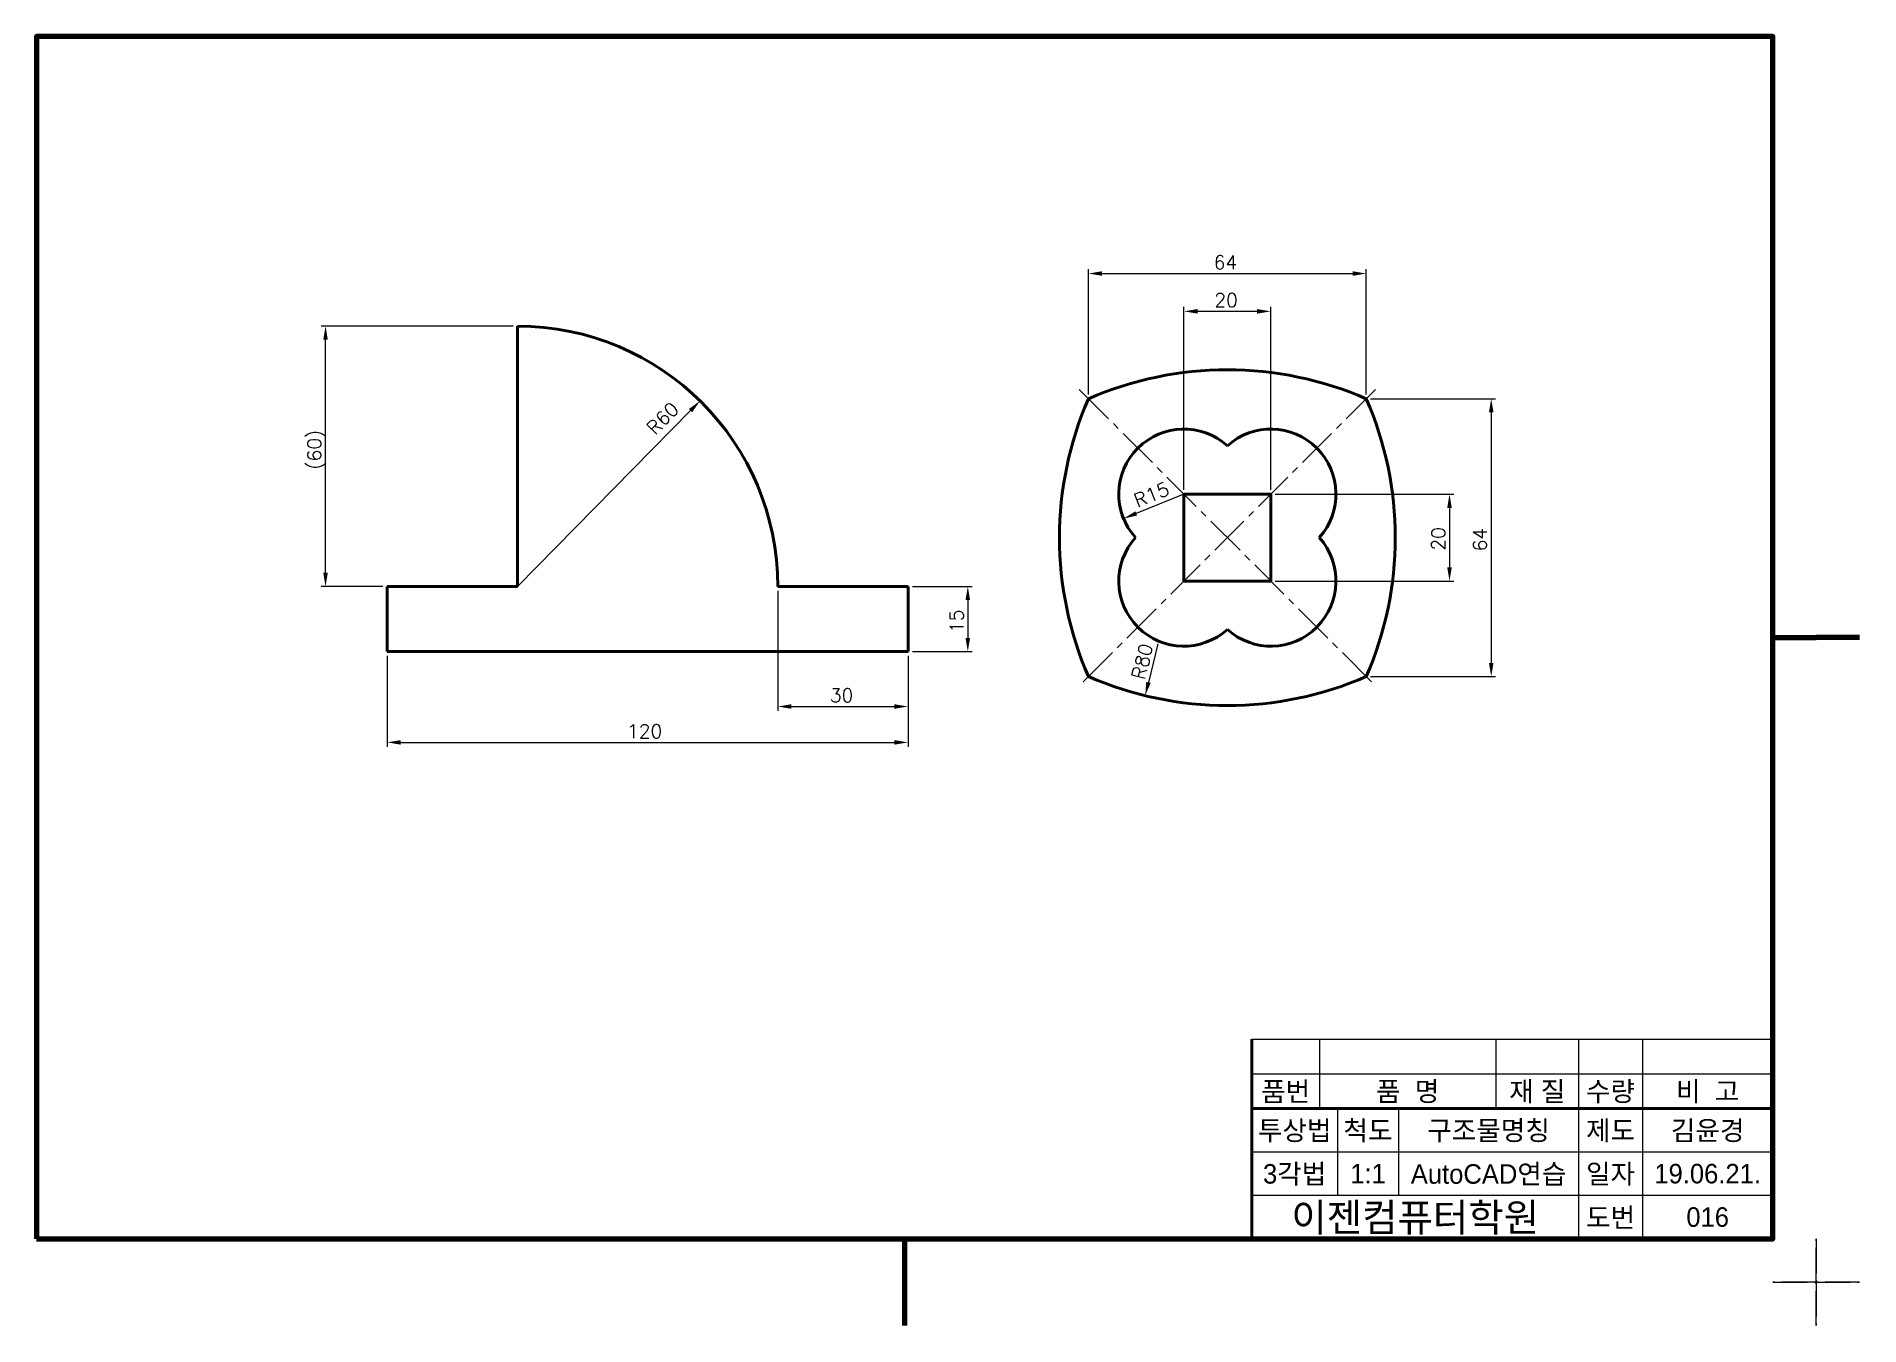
# Model space of a CAD drawing. Header units: millimetres. Extents: x 0 to 4210, y 0 to 2980.
# Drawn here: x 2110 to 2530, y 287 to 584 of the extents above; entities that cross this region are included whole.
import ezdxf
from ezdxf.enums import TextEntityAlignment as Align

# ---------------------------------------------------------------- set-up
doc = ezdxf.new("R2010")
doc.units = ezdxf.units.MM
doc.linetypes.add('CENTER2', pattern=[28.575, 19.05, -3.175, 3.175, -3.175])
doc.linetypes.add('PHANTOM2', pattern=[31.75, 15.875, -3.175, 3.175, -3.175, 3.175, -3.175])
for name, color, linetype, lineweight in [('가는선', 1, 'Continuous', 13), ('구분선', 1, 'PHANTOM2', 13), ('문자', 2, 'Continuous', 20), ('외곽선', 4, 'Continuous', 70), ('외형선', 3, 'Continuous', 40), ('중심선', 1, 'CENTER2', 13), ('치수선', 1, 'Continuous', 13)]:
    doc.layers.add(name, color=color, linetype=linetype, lineweight=lineweight)
doc.styles.get("Standard").update_dxf_attribs({"font": 'romans.shx'})
doc.styles.add('한글', font='')
doc.styles.get('한글').set_extended_font_data('Gulim')

msp = doc.modelspace()

# ---------------------------------------------------------------- texts
at = {"layer": '문자', "ltscale": 0.5}
for s, p in [('64', (2381.21, 530.38)), ('20', (2381.36, 521.67)), ('30', (2292.79, 430.62))]:
    msp.add_text(s, height=3.15, dxfattribs=at).set_placement(p)
for s, rotation, p in [('R60', 45.4424, (2252.51, 491.98)), ('(60)', 90, (2175.6, 484.21)), ('R15', 21.9417, (2363.65, 475.45)), ('20', 90, (2434.53, 465.53)), ('64', 90, (2444.15, 465.38)), ('15', 90, (2323.56, 446.56)), ('R80', 76.3146, (2365.32, 435.62))]:
    msp.add_text(s, height=3.15, rotation=rotation, dxfattribs=at).set_placement(p)
at = {"layer": '문자'}
msp.add_text('120', height=3.15, dxfattribs=at).set_placement((2246.06, 422.36))
at = {"layer": '문자', "ltscale": 0.5, "style": '한글'}
for s, height, p in [('품번', 4.5, (2397.79, 341)), ('품  명', 4.5, (2425.9, 341)), ('재 질', 4.5, (2455.75, 341)), ('수량', 4.5, (2472.64, 341)), ('비  고', 4.5, (2495.01, 341)), ('투상법', 4.5, (2399.86, 332)), ('척도', 4.5, (2416.76, 332)), ('구조물명칭', 4.5, (2444.54, 332)), ('제도', 4.5, (2472.64, 332)), ('김윤경', 4.5, (2495.01, 332)), ('3각법', 4.5, (2399.86, 322)), ('1:1', 4.5, (2416.76, 322)), ('AutoCAD연습', 4.5, (2444.54, 322)), ('일자', 4.5, (2472.64, 322)), ('19.06.21.', 4.5, (2495.01, 322)), ('이젠컴퓨터학원', 6.5, (2427.64, 312)), ('도번', 4.5, (2472.64, 312)), ('016', 4.5, (2495.01, 312))]:
    msp.add_text(s, height=height, dxfattribs=at).set_placement(p, align=Align.MIDDLE)

# ---------------------------------------------------------------- linework, layer by layer
at = {"layer": '가는선', "ltscale": 0.5}
for p, q in [((2390, 353), (2510, 353)), ((2405.58, 353), (2405.58, 337)), ((2446.22, 353), (2446.22, 337)), ((2465.27, 353), (2465.27, 307)), ((2480.01, 353), (2480.01, 307)), ((2390, 345), (2510, 345)), ((2409.73, 337), (2409.73, 317)), ((2423.8, 337), (2423.8, 317)), ((2390, 327), (2510, 327)), ((2390, 317), (2510, 317))]:
    msp.add_line(p, q, dxfattribs=at)
at = {"layer": '구분선', "ltscale": 0.5}
for points in [[(2510, 297), (2520, 297), (2520, 307)], [(2510, 297), (2520, 297), (2520, 307)], [(2520, 307), (2520, 297), (2530, 297)], [(2520, 307), (2520, 297), (2530, 297)], [(2520, 307), (2520, 297), (2530, 297)], [(2520, 307), (2520, 297), (2530, 297)], [(2520, 287), (2520, 297), (2510, 297)], [(2530, 297), (2520, 297), (2520, 287)], [(2530, 297), (2520, 297), (2520, 287)]]:
    msp.add_lwpolyline(points, dxfattribs=at)
at = {"layer": '외곽선', "ltscale": 0.5}
for p, q in [((2510, 445.5), (2520, 445.5)), ((2530, 445.5), (2520, 445.5)), ((2530, 445.5), (2520, 445.5)), ((2510, 307), (2510, 353)), ((2310, 307), (2310, 297)), ((2310, 307), (2310, 297)), ((2310, 297), (2310, 287))]:
    msp.add_line(p, q, dxfattribs=at)
msp.add_lwpolyline([(2110, 307), (2510, 307), (2510, 584), (2110, 584)], close=True, dxfattribs=at)
at = {"layer": '외형선', "ltscale": 0.5}
for p, q in [((2220.79, 457.28), (2220.79, 517.28)), ((2190.79, 442.28), (2190.79, 457.28)), ((2190.79, 457.28), (2220.79, 457.28)), ((2310.79, 457.28), (2280.79, 457.28)), ((2310.79, 442.28), (2310.79, 457.28)), ((2190.79, 442.28), (2310.79, 442.28)), ((2390, 353), (2390, 345)), ((2390, 345), (2390, 337)), ((2390, 337), (2510, 337)), ((2390, 337), (2390, 317)), ((2390, 317), (2390, 307))]:
    msp.add_line(p, q, dxfattribs=at)
msp.add_lwpolyline([(2374.36, 458.53), (2394.36, 458.53), (2394.36, 478.53), (2374.36, 478.53)], close=True, dxfattribs=at)
for centre, radius, start, end in [((2220.79, 457.28), 60, 0, 90), ((2384.36, 427.21), 80, 66.4218, 113.5782), ((2384.36, 427.21), 80, 66.4218, 113.5782), ((2425.68, 468.53), 80, 156.4218, 203.5782), ((2343.04, 468.53), 80, 336.4218, 23.5782), ((2374.36, 478.53), 15, 48.1897, 221.8103), ((2394.36, 478.53), 15, 318.1897, 131.8103), ((2374.36, 458.53), 15, 138.1897, 311.8103), ((2394.36, 458.53), 15, 228.1897, 41.8103), ((2384.36, 509.85), 80, 246.4218, 293.5782)]:
    msp.add_arc(centre, radius, start, end, dxfattribs=at)
at = {"layer": '중심선', "ltscale": 0.5}
for p, q in [((2418.48, 502.65), (2350.24, 434.41)), ((2350.24, 502.65), (2418.48, 434.41))]:
    msp.add_line(p, q, dxfattribs=at)
at = {"layer": '치수선', "ltscale": 0.5}
for p, q in [((2352.36, 501.53), (2352.36, 530.38)), ((2355.51, 529.38), (2413.21, 529.38)), ((2416.36, 501.53), (2416.36, 530.38)), ((2374.36, 479.53), (2374.36, 521.67)), ((2394.36, 479.53), (2394.36, 521.67)), ((2219.79, 517.28), (2175.6, 517.28)), ((2377.51, 520.67), (2391.21, 520.67)), ((2176.6, 460.43), (2176.6, 514.13)), ((2417.36, 500.53), (2446.15, 500.53)), ((2220.79, 457.28), (2260.67, 497.79)), ((2445.15, 497.38), (2445.15, 439.68)), ((2374.36, 478.53), (2363.37, 474.11)), ((2395.36, 478.53), (2436.53, 478.53)), ((2435.53, 475.38), (2435.53, 461.68)), ((2395.36, 458.53), (2436.53, 458.53)), ((2189.79, 457.28), (2175.6, 457.28)), ((2280.79, 456.28), (2280.79, 428.62)), ((2311.79, 457.28), (2325.56, 457.28)), ((2324.56, 454.13), (2324.56, 445.43)), ((2310.79, 441.28), (2310.79, 428.62)), ((2311.79, 442.28), (2325.56, 442.28)), ((2368.35, 444.1), (2366.18, 435.19)), ((2417.36, 436.53), (2446.15, 436.53)), ((2283.94, 429.62), (2307.64, 429.62))]:
    msp.add_line(p, q, dxfattribs=at)
at = {"layer": '치수선'}
for p, q in [((2190.79, 441.28), (2190.79, 420.36)), ((2310.79, 428.62), (2310.79, 420.36)), ((2193.94, 421.36), (2307.64, 421.36))]:
    msp.add_line(p, q, dxfattribs=at)
at = {"layer": '치수선', "ltscale": 0.5}
for points in [[(2355.51, 529.9), (2355.51, 528.85), (2352.36, 529.38)], [(2413.21, 529.9), (2413.21, 528.85), (2416.36, 529.38)], [(2377.51, 521.19), (2377.51, 520.14), (2374.36, 520.67)], [(2391.21, 521.19), (2391.21, 520.14), (2394.36, 520.67)], [(2176.07, 514.13), (2177.12, 514.13), (2176.6, 517.28)], [(2260.3, 498.16), (2261.05, 497.42), (2262.88, 500.03)], [(2444.62, 497.38), (2445.67, 497.38), (2445.15, 500.53)], [(2435.01, 475.38), (2436.06, 475.38), (2435.53, 478.53)], [(2363.17, 474.59), (2363.56, 473.62), (2360.44, 472.93)], [(2176.07, 460.43), (2177.12, 460.43), (2176.6, 457.28)], [(2435.01, 461.68), (2436.06, 461.68), (2435.53, 458.53)], [(2324.04, 454.13), (2325.09, 454.13), (2324.56, 457.28)], [(2324.04, 445.43), (2325.09, 445.43), (2324.56, 442.28)], [(2444.62, 439.68), (2445.67, 439.68), (2445.15, 436.53)], [(2365.67, 435.31), (2366.69, 435.06), (2365.43, 432.13)], [(2283.94, 430.15), (2283.94, 429.1), (2280.79, 429.62)], [(2307.64, 430.15), (2307.64, 429.1), (2310.79, 429.62)]]:
    msp.add_solid(points, dxfattribs=at)
at = {"layer": '치수선'}
for points in [[(2193.94, 421.88), (2193.94, 420.83), (2190.79, 421.36)], [(2307.64, 421.88), (2307.64, 420.83), (2310.79, 421.36)]]:
    msp.add_solid(points, dxfattribs=at)

msp.set_redraw_order([(e.dxf.handle, doc.entitydb.next_handle()) for e in msp.query("TEXT MTEXT ATTDEF DIMENSION ARC_DIMENSION")])  # texts and dimensions are drawn at this point

doc.saveas('drawing.dxf')
